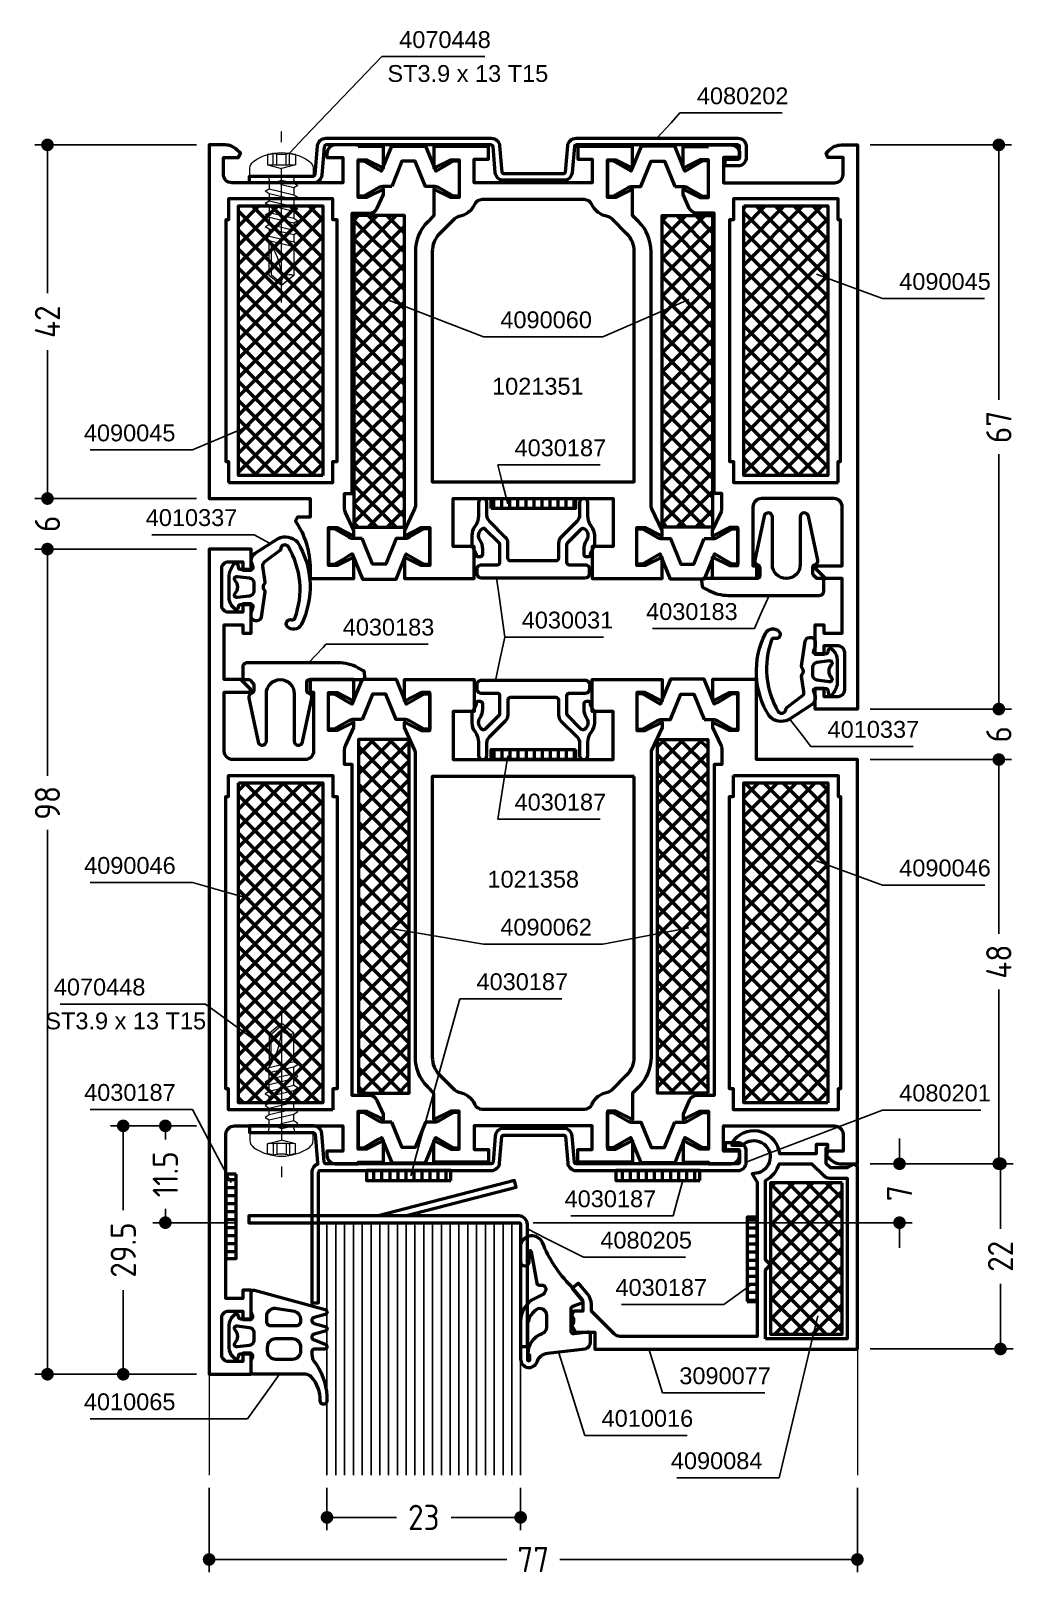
# Model space of a CAD drawing. Header units: millimetres. Extents: x 45 to 163, y 54 to 238.
import ezdxf
from ezdxf.enums import TextEntityAlignment as Align

# ---------------------------------------------------------------- set-up
doc = ezdxf.new("R2010")
doc.units = ezdxf.units.MM
doc.linetypes.add('CENTER', pattern=[50.8, 31.75, -6.35, 6.35, -6.35])
doc.linetypes.add('HIDDEN', pattern=[9.525, 6.35, -3.175])
for name, color, linetype, lineweight in [('AM_5', 3, 'Continuous', 25), ('AM_C', 50, 'Continuous', 50), ('AM_S', 80, 'Continuous', 50), ('Cent3', 70, 'CENTER', 18), ('CHide4', 10, 'HIDDEN', 13), ('Cont2', 2, 'Continuous', 25), ('Cont3', 70, 'Continuous', 18), ('Cont4', 10, 'Continuous', 13)]:
    doc.layers.add(name, color=color, linetype=linetype, lineweight=lineweight)
doc.styles.add('HBS_DIMTEXTSTYLE', font='isocp.shx')
doc.styles.add('SWISSL', font='swissl.ttf')
doc.dimstyles.new('Konstruktionsschnitt 1-1$0', dxfattribs={"dimscale": 0, "dimtxt": 3, "dimasz": 1.5, "dimexe": 1.5, "dimexo": 1.5, "dimgap": 1.5, "dimtad": 0, "dimdsep": 46, "dimtxsty": 'HBS_DIMTEXTSTYLE', "dimblk": 'PUNKT', "dimcen": 0, "dimclrd": 3, "dimclre": 3, "dimclrt": 2, "dimadec": 1, "dimazin": 2, "dimtfac": 0.7, "dimtofl": 0, "dimtmove": 0, "dimatfit": 3, "dimfxl": 0, "dimtolj": 1, "dimtzin": 0, "dimarcsym": 0})

msp = doc.modelspace()

# ---------------------------------------------------------------- texts
at = {"layer": 'AM_5', "color": 2, "char_height": 2, "style": 'SWISSL'}
for s, insert, attachment_point in [('4090060', (101.233, 202.573), 7), ('1021351', (100.249, 194.681), 7), ('1021358', (105.14, 137.147), 5), ('4090062', (101.233, 130.438), 7)]:
    msp.add_mtext(s, dxfattribs=dict(at, insert=insert, attachment_point=attachment_point))

# ---------------------------------------------------------------- blocks, each defined once
blk = doc.blocks.new('*U21', base_point=(83.25, 183.23))
for p, q in [((84.29, 183.23), (84.29, 213.23)), ((85.34, 183.23), (85.34, 213.23)), ((86.39, 183.23), (86.39, 213.23)), ((87.43, 183.23), (87.43, 213.23)), ((88.48, 183.23), (88.48, 213.23)), ((89.52, 183.23), (89.52, 213.23)), ((90.57, 183.23), (90.57, 213.23)), ((91.61, 183.23), (91.61, 213.23)), ((92.66, 183.23), (92.66, 213.23)), ((93.7, 183.23), (93.7, 213.23)), ((94.75, 183.23), (94.75, 213.23)), ((95.79, 183.23), (95.79, 213.23)), ((96.84, 183.23), (96.84, 213.23)), ((97.89, 183.23), (97.89, 213.23)), ((98.93, 183.23), (98.93, 213.23)), ((99.98, 183.23), (99.98, 213.23)), ((101.02, 183.23), (101.02, 213.23)), ((102.07, 183.23), (102.07, 213.23)), ((103.11, 183.23), (103.11, 213.23)), ((104.16, 183.23), (104.16, 213.23)), ((105.2, 183.23), (105.2, 213.23))]:
    blk.add_line(p, q)
blk.add_lwpolyline([(83.25, 213.23), (83.25, 183.23), (106.25, 183.23), (106.25, 213.23)])
blk = doc.blocks.new('ws4070448')
at = {"layer": 'Cent3', "ltscale": 0.5}
blk.add_lwpolyline([(0, -15.02), (0, 5.29)], dxfattribs=at)
at = {"layer": 'CHide4', "ltscale": 0.3}
for p, q in [((-0.97, 1.33), (-0.97, 2.72)), ((-0.56, 1.33), (-0.56, 2.61)), ((0.56, 1.33), (0.56, 2.61)), ((0.97, 1.33), (0.97, 2.72))]:
    blk.add_line(p, q, dxfattribs=at)
for points in [[(-1.65, 2.56), (-1.65, 1.33)], [(1.65, 2.56), (1.65, 1.33)], [(-1.65, 1.33), (0, 0.89)], [(1.65, 1.33), (0, 0.89)]]:
    blk.add_lwpolyline(points, dxfattribs=at)
for centre, radius, start, end in [((-1.59, 3.84), 1.28, 267.2848, 298.8872), ((0, 5.49), 2.94, 250.6988, 289.3012), ((1.59, 3.84), 1.28, 241.1128, 272.7152), ((-1.31, 2.49), 1.21, 253.6643, 286.3357), ((0, 11.41), 10.13, 264.4948, 275.5052), ((1.31, 2.49), 1.21, 253.6643, 286.3357)]:
    blk.add_arc(centre, radius, start, end, dxfattribs=at)
at = {"layer": 'Cont4'}
blk.add_lwpolyline([(3.32, 1.75, 0.314856), (-3.32, 1.75, 0.244912), (-3.75, 0.93), (-3.75, 0), (3.75, 0), (3.75, 0.93, 0.244912), (3.32, 1.75, 0.138291)], format="xyb", dxfattribs=at)
for points in [[(-1.95, -1.1), (-1.45, -1.39), (0, -1.04), (0.5, -0.67), (0, -0.47), (-1.45, -0.81)], [(-1.95, -2.5), (-1.45, -2.79), (1.45, -2.1), (1.95, -1.81), (1.45, -1.52), (-1.45, -2.21)], [(-1.95, -3.9), (-1.45, -4.19), (1.45, -3.5), (1.95, -3.21), (1.45, -2.92), (-1.45, -3.61)], [(-1.95, -5.3), (-1.45, -5.59), (1.45, -4.9), (1.95, -4.61), (1.45, -4.32), (-1.45, -5.01)], [(-1.95, -6.7), (-1.45, -6.99), (1.45, -6.3), (1.95, -6.01), (1.45, -5.72), (-1.45, -6.41)], [(-1.45, -8.39), (1.45, -7.7), (1.95, -7.41), (1.45, -7.12), (-1.45, -7.81), (-1.95, -8.1)]]:
    blk.add_lwpolyline(points, close=True, dxfattribs=at)
for points in [[(-1.45, -0.5), (-1.45, -0.81)], [(-1.45, -1.39), (-1.45, -2.21)], [(-1.45, -1.39), (-1.45, -2.21)], [(1.45, -0.5), (1.45, -1.52)], [(-1.45, -2.79), (-1.45, -3.61)], [(1.45, -2.1), (1.45, -2.92)], [(1.45, -3.5), (1.45, -4.32)], [(-1.45, -4.19), (-1.45, -5.01)], [(1.45, -4.9), (1.45, -5.72)], [(-1.45, -5.59), (-1.45, -6.41)], [(-1.45, -6.99), (-1.45, -7.81)], [(1.45, -6.3), (1.45, -7.12)], [(-1.45, -8.38), (-1.45, -11.81), (0, -13), (1.45, -11.79), (1.45, -7.7)], [(1.24, -8.17), (1.24, -11.7), (0.03, -12.71)]]:
    blk.add_lwpolyline(points, dxfattribs=at)
for centre, radius, start, end in [((-1.95, -0.5), 0.5, 0, 90), ((1.95, -0.5), 0.5, 90, 180), ((8.74, -12.6), 8.74, 146.5114, 182.6031), ((-0.95, -12.64), 0.965, 350.682, 121.1143)]:
    blk.add_arc(centre, radius, start, end, dxfattribs=at)
blk = doc.blocks.new('PUNKT')
at = {"color": 0, "linetype": 'Continuous'}
blk.add_line((-0.5, 0), (-1, 0), dxfattribs=at)
at = {"color": 0, "linetype": 'Continuous', "const_width": 0.5}
blk.add_lwpolyline([(-0.25, 0, 1), (0.25, 0, 1)], format="xyb", close=True, dxfattribs=at)
blk = doc.blocks.new('*D26')
at = {"layer": 'AM_5', "color": 3, "lineweight": -2, "transparency": 16777216}
for p, q in [((65.14, 176.37), (45.94, 176.37)), ((47.44, 174.87), (47.44, 149.44)), ((47.44, 79.87), (47.44, 143.02)), ((65.14, 78.37), (45.94, 78.37))]:
    blk.add_line(p, q, dxfattribs=at)
at = {"layer": 'AM_5', "color": 3, "lineweight": -2, "transparency": 16777216, "xscale": 1.5, "yscale": 1.5, "zscale": 1.5}
for p, rotation in [((47.44, 176.37), 90), ((47.44, 78.37), 270)]:
    blk.add_blockref('PUNKT', p, dxfattribs=dict(at, rotation=rotation))
at = {"layer": 'AM_5', "color": 2, "transparency": 16777216, "insert": (47.44, 146.23), "char_height": 3, "attachment_point": 5, "rotation": 90, "style": 'HBS_DIMTEXTSTYLE'}
blk.add_mtext('\\A1;98', dxfattribs=at)
blk = doc.blocks.new('*D27')
at = {"layer": 'AM_5', "color": 3, "lineweight": -2, "transparency": 16777216}
for p, q in [((145.14, 151.37), (161.94, 151.37)), ((160.44, 149.87), (160.44, 130.67)), ((160.44, 104.87), (160.44, 124.07)), ((145.14, 103.37), (161.94, 103.37))]:
    blk.add_line(p, q, dxfattribs=at)
at = {"layer": 'AM_5', "color": 3, "lineweight": -2, "transparency": 16777216, "xscale": 1.5, "yscale": 1.5, "zscale": 1.5}
for p, rotation in [((160.44, 151.37), 90), ((160.44, 103.37), 270)]:
    blk.add_blockref('PUNKT', p, dxfattribs=dict(at, rotation=rotation))
at = {"layer": 'AM_5', "color": 2, "transparency": 16777216, "insert": (160.44, 127.37), "char_height": 3, "attachment_point": 5, "rotation": 90, "style": 'HBS_DIMTEXTSTYLE'}
blk.add_mtext('\\A1;48', dxfattribs=at)
blk = doc.blocks.new('*D28')
at = {"layer": 'AM_5', "color": 3, "lineweight": -2, "transparency": 16777216}
for p, q in [((148.64, 104.87), (148.64, 106.37)), ((145.14, 103.37), (150.14, 103.37)), ((105.14, 96.37), (150.14, 96.37)), ((148.64, 94.87), (148.64, 93.37))]:
    blk.add_line(p, q, dxfattribs=at)
at = {"layer": 'AM_5', "color": 3, "lineweight": -2, "transparency": 16777216, "xscale": 1.5, "yscale": 1.5, "zscale": 1.5}
for p, rotation in [((148.64, 103.37), 270), ((148.64, 96.37), 90)]:
    blk.add_blockref('PUNKT', p, dxfattribs=dict(at, rotation=rotation))
at = {"layer": 'AM_5', "color": 2, "transparency": 16777216, "insert": (148.64, 99.87), "char_height": 3, "attachment_point": 5, "rotation": 90, "style": 'HBS_DIMTEXTSTYLE'}
blk.add_mtext('\\A1;7', dxfattribs=at)
blk = doc.blocks.new('*D29')
at = {"layer": 'AM_5', "color": 3, "lineweight": -2, "transparency": 16777216}
for p, q in [((145.14, 103.37), (162.14, 103.37)), ((160.64, 101.87), (160.64, 95.64)), ((160.64, 82.87), (160.64, 89.09)), ((145.14, 81.37), (162.14, 81.37))]:
    blk.add_line(p, q, dxfattribs=at)
at = {"layer": 'AM_5', "color": 3, "lineweight": -2, "transparency": 16777216, "xscale": 1.5, "yscale": 1.5, "zscale": 1.5}
for p, rotation in [((160.64, 103.37), 90), ((160.64, 81.37), 270)]:
    blk.add_blockref('PUNKT', p, dxfattribs=dict(at, rotation=rotation))
at = {"layer": 'AM_5', "color": 2, "transparency": 16777216, "insert": (160.64, 92.37), "char_height": 3, "attachment_point": 5, "rotation": 90, "style": 'HBS_DIMTEXTSTYLE'}
blk.add_mtext('\\A1;22', dxfattribs=at)
blk = doc.blocks.new('*D30')
at = {"layer": 'AM_5', "color": 3, "lineweight": -2, "transparency": 16777216}
for p, q in [((65.14, 107.87), (59.94, 107.87)), ((61.44, 106.37), (61.44, 106.23)), ((61.44, 97.87), (61.44, 98)), ((69.84, 96.37), (59.94, 96.37))]:
    blk.add_line(p, q, dxfattribs=at)
at = {"layer": 'AM_5', "color": 3, "lineweight": -2, "transparency": 16777216, "xscale": 1.5, "yscale": 1.5, "zscale": 1.5}
for p, rotation in [((61.44, 107.87), 90), ((61.44, 96.37), 270)]:
    blk.add_blockref('PUNKT', p, dxfattribs=dict(at, rotation=rotation))
at = {"layer": 'AM_5', "color": 2, "transparency": 16777216, "insert": (61.44, 102.12), "char_height": 3, "attachment_point": 5, "rotation": 90, "style": 'HBS_DIMTEXTSTYLE'}
blk.add_mtext('\\A1;11.5', dxfattribs=at)
blk = doc.blocks.new('*D31')
at = {"layer": 'AM_5', "color": 3, "lineweight": -2, "transparency": 16777216}
for p, q in [((65.14, 107.87), (54.94, 107.87)), ((56.44, 106.37), (56.44, 97.87)), ((56.44, 79.87), (56.44, 88.36)), ((65.14, 78.37), (54.94, 78.37))]:
    blk.add_line(p, q, dxfattribs=at)
at = {"layer": 'AM_5', "color": 3, "lineweight": -2, "transparency": 16777216, "xscale": 1.5, "yscale": 1.5, "zscale": 1.5}
for p, rotation in [((56.44, 107.87), 90), ((56.44, 78.37), 270)]:
    blk.add_blockref('PUNKT', p, dxfattribs=dict(at, rotation=rotation))
at = {"layer": 'AM_5', "color": 2, "transparency": 16777216, "insert": (56.44, 93.12), "char_height": 3, "attachment_point": 5, "rotation": 90, "style": 'HBS_DIMTEXTSTYLE'}
blk.add_mtext('\\A1;29.5', dxfattribs=at)
blk = doc.blocks.new('*D32')
at = {"layer": 'AM_5', "color": 3, "lineweight": -2, "transparency": 16777216}
for p, q in [((80.64, 64.87), (80.64, 59.87)), ((103.64, 64.87), (103.64, 59.87)), ((82.14, 61.37), (88.89, 61.37)), ((102.14, 61.37), (95.39, 61.37))]:
    blk.add_line(p, q, dxfattribs=at)
at = {"layer": 'AM_5', "color": 3, "lineweight": -2, "transparency": 16777216, "xscale": 1.5, "yscale": 1.5, "zscale": 1.5, "rotation": 180}
blk.add_blockref('PUNKT', (80.64, 61.37), dxfattribs=at)
at = {"layer": 'AM_5', "color": 3, "lineweight": -2, "transparency": 16777216, "xscale": 1.5, "yscale": 1.5, "zscale": 1.5}
blk.add_blockref('PUNKT', (103.64, 61.37), dxfattribs=at)
at = {"layer": 'AM_5', "color": 2, "transparency": 16777216, "insert": (92.14, 61.37), "char_height": 3, "attachment_point": 5, "style": 'HBS_DIMTEXTSTYLE'}
blk.add_mtext('\\A1;23', dxfattribs=at)
blk = doc.blocks.new('*D33')
at = {"layer": 'AM_5', "color": 3, "lineweight": -2, "transparency": 16777216}
for p, q in [((66.64, 64.87), (66.64, 54.87)), ((143.64, 64.87), (143.64, 54.87)), ((68.14, 56.37), (101.99, 56.37)), ((142.14, 56.37), (108.29, 56.37))]:
    blk.add_line(p, q, dxfattribs=at)
at = {"layer": 'AM_5', "color": 3, "lineweight": -2, "transparency": 16777216, "xscale": 1.5, "yscale": 1.5, "zscale": 1.5, "rotation": 180}
blk.add_blockref('PUNKT', (66.64, 56.37), dxfattribs=at)
at = {"layer": 'AM_5', "color": 3, "lineweight": -2, "transparency": 16777216, "xscale": 1.5, "yscale": 1.5, "zscale": 1.5}
blk.add_blockref('PUNKT', (143.64, 56.37), dxfattribs=at)
at = {"layer": 'AM_5', "color": 2, "transparency": 16777216, "insert": (105.14, 56.37), "char_height": 3, "attachment_point": 5, "style": 'HBS_DIMTEXTSTYLE'}
blk.add_mtext('\\A1;77', dxfattribs=at)
blk = doc.blocks.new('*S402')
at = {"layer": 'AM_5', "color": 3, "linetype": 'Continuous'}
blk.add_line((119.61, 78.98), (118.86, 81.37), dxfattribs=at)
at = {"layer": 'AM_5', "color": 3}
for p, q in [((120.49, 76.16), (119.61, 78.98)), ((132.64, 76.16), (120.49, 76.16))]:
    blk.add_line(p, q, dxfattribs=at)
at = {"layer": 'AM_5', "color": 2, "insert": (122.49, 77.16), "char_height": 2, "attachment_point": 7, "style": 'SWISSL'}
blk.add_mtext('3090077', dxfattribs=at)
blk = doc.blocks.new('*S403')
at = {"layer": 'AM_5', "color": 3, "linetype": 'Continuous'}
blk.add_line((108.89, 78.64), (108.14, 81.03), dxfattribs=at)
at = {"layer": 'AM_5', "color": 3}
for p, q in [((111.26, 71.11), (108.89, 78.64)), ((123.41, 71.11), (111.26, 71.11))]:
    blk.add_line(p, q, dxfattribs=at)
at = {"layer": 'AM_5', "color": 2, "insert": (113.26, 72.11), "char_height": 2, "attachment_point": 7, "style": 'SWISSL'}
blk.add_mtext('4010016', dxfattribs=at)
blk = doc.blocks.new('*S404')
at = {"layer": 'AM_5', "color": 3, "linetype": 'Continuous'}
blk.add_line((138.36, 82.87), (138.94, 85.3), dxfattribs=at)
at = {"layer": 'AM_5', "color": 3}
for p, q in [((134.36, 66.07), (138.36, 82.87)), ((122.2, 66.07), (134.36, 66.07))]:
    blk.add_line(p, q, dxfattribs=at)
at = {"layer": 'AM_5', "color": 2, "insert": (132.36, 67.07), "char_height": 2, "attachment_point": 9, "style": 'SWISSL'}
blk.add_mtext('4090084', dxfattribs=at)
blk = doc.blocks.new('*S405')
at = {"layer": 'AM_5', "color": 3, "linetype": 'Continuous'}
blk.add_line((73.54, 76.34), (75, 78.37), dxfattribs=at)
at = {"layer": 'AM_5', "color": 3}
for p, q in [((71.19, 73.07), (73.54, 76.34)), ((52.51, 73.07), (66.64, 73.07)), ((66.64, 73.07), (71.19, 73.07))]:
    blk.add_line(p, q, dxfattribs=at)
at = {"layer": 'AM_5', "color": 2, "insert": (62.64, 74.07), "char_height": 2, "attachment_point": 9, "style": 'SWISSL'}
blk.add_mtext('4010065', dxfattribs=at)
blk = doc.blocks.new('*S406')
at = {"layer": 'AM_5', "color": 3}
for p, q in [((122.57, 228.17), (121.52, 227.01)), ((134.7, 228.17), (122.57, 228.17))]:
    blk.add_line(p, q, dxfattribs=at)
at = {"layer": 'AM_5', "color": 3, "linetype": 'Continuous'}
blk.add_line((121.52, 227.01), (119.83, 225.17), dxfattribs=at)
at = {"layer": 'AM_5', "color": 2, "insert": (124.57, 229.17), "char_height": 2, "attachment_point": 7, "style": 'SWISSL'}
blk.add_mtext('4080202', dxfattribs=at)
blk = doc.blocks.new('*S407')
at = {"layer": 'AM_5', "color": 3}
for p, q in [((87.17, 234.85), (77.94, 225.24)), ((99.37, 234.85), (87.17, 234.85))]:
    blk.add_line(p, q, dxfattribs=at)
at = {"layer": 'AM_5', "color": 3, "linetype": 'Continuous'}
blk.add_line((77.94, 225.24), (76.21, 223.43), dxfattribs=at)
at = {"layer": 'AM_5', "color": 2, "insert": (89.22, 235.85), "char_height": 2, "attachment_point": 7, "style": 'SWISSL'}
blk.add_mtext('4070448', dxfattribs=at)
blk = doc.blocks.new('ZAHL rechts')
at = {"layer": 'AM_5', "color": 2, "style": 'SWISSL'}
blk.add_attdef('XXX', text='', height=1.5, dxfattribs=at).set_placement((-1.95, -2.5), align=Align.RIGHT)
blk = doc.blocks.new('*S408')
at = {"layer": 'AM_5', "color": 3}
for p, q in [((113.07, 186.37), (100.92, 186.37)), ((100.92, 186.37), (101.5, 184.15))]:
    blk.add_line(p, q, dxfattribs=at)
at = {"layer": 'AM_5', "color": 3, "linetype": 'Continuous'}
blk.add_line((101.5, 184.15), (102.14, 181.73), dxfattribs=at)
at = {"layer": 'AM_5', "color": 2, "insert": (102.92, 187.37), "char_height": 2, "attachment_point": 7, "style": 'SWISSL'}
blk.add_mtext('4030187', dxfattribs=at)
blk = doc.blocks.new('*S409')
at = {"layer": 'AM_5', "color": 3, "linetype": 'Continuous'}
blk.add_line((141.13, 208.14), (138.78, 209.01), dxfattribs=at)
at = {"layer": 'AM_5', "color": 3}
for p, q in [((146.61, 206.12), (141.13, 208.14)), ((158.74, 206.12), (146.61, 206.12))]:
    blk.add_line(p, q, dxfattribs=at)
at = {"layer": 'AM_5', "color": 2, "insert": (148.61, 207.12), "char_height": 2, "attachment_point": 7, "style": 'SWISSL'}
blk.add_mtext('4090045', dxfattribs=at)
blk = doc.blocks.new('*S410')
at = {"layer": 'AM_5', "color": 3, "linetype": 'Continuous'}
blk.add_line((69.19, 190.05), (71.5, 191.03), dxfattribs=at)
at = {"layer": 'AM_5', "color": 3}
for p, q in [((64.67, 188.14), (69.19, 190.05)), ((52.51, 188.14), (64.67, 188.14))]:
    blk.add_line(p, q, dxfattribs=at)
at = {"layer": 'AM_5', "color": 2, "insert": (62.64, 189.14), "char_height": 2, "attachment_point": 9, "style": 'SWISSL'}
blk.add_mtext('4090045', dxfattribs=at)
blk = doc.blocks.new('*S411')
at = {"layer": 'AM_5', "color": 3, "linetype": 'Continuous'}
blk.add_line((101.74, 149.36), (102.14, 151.83), dxfattribs=at)
at = {"layer": 'AM_5', "color": 3}
for p, q in [((100.92, 144.29), (101.74, 149.36)), ((113.07, 144.29), (100.92, 144.29))]:
    blk.add_line(p, q, dxfattribs=at)
at = {"layer": 'AM_5', "color": 2, "insert": (102.92, 145.29), "char_height": 2, "attachment_point": 7, "style": 'SWISSL'}
blk.add_mtext('4030187', dxfattribs=at)
blk = doc.blocks.new('*S412')
at = {"layer": 'AM_5', "color": 3, "linetype": 'Continuous'}
for p, q in [((101.13, 170.49), (100.78, 172.97)), ((101.18, 163.21), (100.64, 160.77))]:
    blk.add_line(p, q, dxfattribs=at)
at = {"layer": 'AM_5', "color": 3}
for p, q in [((101.77, 165.91), (101.13, 170.49)), ((101.77, 165.91), (101.18, 163.21)), ((113.47, 165.91), (101.77, 165.91))]:
    blk.add_line(p, q, dxfattribs=at)
at = {"layer": 'AM_5', "color": 2, "insert": (103.77, 166.91), "char_height": 2, "attachment_point": 7, "style": 'SWISSL'}
blk.add_mtext('4030031', dxfattribs=at)
blk = doc.blocks.new('*S413')
at = {"layer": 'AM_5', "color": 3}
for p, q in [((59.84, 178.08), (71.99, 178.08)), ((71.99, 178.08), (73.9, 177.02))]:
    blk.add_line(p, q, dxfattribs=at)
at = {"layer": 'AM_5', "color": 2, "insert": (69.99, 179.08), "char_height": 2, "attachment_point": 9, "style": 'SWISSL'}
blk.add_mtext('4010337', dxfattribs=at)
blk = doc.blocks.new('*S414')
at = {"layer": 'AM_5', "color": 3, "linetype": 'Continuous'}
blk.add_line((137.12, 154.21), (135.59, 156.2), dxfattribs=at)
at = {"layer": 'AM_5', "color": 3}
for p, q in [((138.1, 152.93), (137.12, 154.21)), ((150.25, 152.93), (138.1, 152.93))]:
    blk.add_line(p, q, dxfattribs=at)
at = {"layer": 'AM_5', "color": 2, "insert": (140.1, 153.93), "char_height": 2, "attachment_point": 7, "style": 'SWISSL'}
blk.add_mtext('4010337', dxfattribs=at)
blk = doc.blocks.new('*S415')
at = {"layer": 'AM_5', "color": 3, "linetype": 'Continuous'}
blk.add_line((80.17, 164.7), (78.46, 162.87), dxfattribs=at)
at = {"layer": 'AM_5', "color": 3}
for p, q in [((80.51, 165.07), (80.17, 164.7)), ((92.65, 165.07), (80.51, 165.07))]:
    blk.add_line(p, q, dxfattribs=at)
at = {"layer": 'AM_5', "color": 2, "insert": (82.51, 166.07), "char_height": 2, "attachment_point": 7, "style": 'SWISSL'}
blk.add_mtext('4030183', dxfattribs=at)
blk = doc.blocks.new('*S416')
at = {"layer": 'AM_5', "color": 3, "linetype": 'Continuous'}
blk.add_line((132.15, 168.58), (133.15, 170.87), dxfattribs=at)
at = {"layer": 'AM_5', "color": 3}
for p, q in [((131.42, 166.92), (132.15, 168.58)), ((119.29, 166.92), (131.42, 166.92))]:
    blk.add_line(p, q, dxfattribs=at)
at = {"layer": 'AM_5', "color": 2, "insert": (129.42, 167.92), "char_height": 2, "attachment_point": 9, "style": 'SWISSL'}
blk.add_mtext('4030183', dxfattribs=at)
blk = doc.blocks.new('*S417')
at = {"layer": 'AM_5', "color": 3, "linetype": 'Continuous'}
blk.add_line((141.13, 138.49), (138.78, 139.36), dxfattribs=at)
at = {"layer": 'AM_5', "color": 3}
for p, q in [((146.61, 136.47), (141.13, 138.49)), ((158.77, 136.47), (146.61, 136.47))]:
    blk.add_line(p, q, dxfattribs=at)
at = {"layer": 'AM_5', "color": 2, "insert": (148.61, 137.47), "char_height": 2, "attachment_point": 7, "style": 'SWISSL'}
blk.add_mtext('4090046', dxfattribs=at)
blk = doc.blocks.new('*S418')
at = {"layer": 'AM_5', "color": 3}
for p, q in [((52.51, 136.77), (64.67, 136.77)), ((64.67, 136.77), (69.09, 135.52))]:
    blk.add_line(p, q, dxfattribs=at)
at = {"layer": 'AM_5', "color": 3, "linetype": 'Continuous'}
blk.add_line((69.09, 135.52), (71.5, 134.85), dxfattribs=at)
at = {"layer": 'AM_5', "color": 2, "insert": (62.67, 137.77), "char_height": 2, "attachment_point": 9, "style": 'SWISSL'}
blk.add_mtext('4090046', dxfattribs=at)
blk = doc.blocks.new('*D54')
at = {"layer": 'AM_5', "color": 3, "lineweight": -2, "transparency": 16777216}
for p, q in [((160.44, 158.87), (160.44, 160.37)), ((145.14, 157.37), (161.94, 157.37)), ((145.14, 151.37), (161.94, 151.37)), ((160.44, 149.87), (160.44, 148.37))]:
    blk.add_line(p, q, dxfattribs=at)
at = {"layer": 'AM_5', "color": 3, "lineweight": -2, "transparency": 16777216, "xscale": 1.5, "yscale": 1.5, "zscale": 1.5}
for p, rotation in [((160.44, 157.37), 270), ((160.44, 151.37), 90)]:
    blk.add_blockref('PUNKT', p, dxfattribs=dict(at, rotation=rotation))
at = {"layer": 'AM_5', "color": 2, "transparency": 16777216, "insert": (160.44, 154.37), "char_height": 3, "attachment_point": 5, "rotation": 90, "style": 'HBS_DIMTEXTSTYLE'}
blk.add_mtext('\\A1;6', dxfattribs=at)
blk = doc.blocks.new('*D55')
at = {"layer": 'AM_5', "color": 3, "lineweight": -2, "transparency": 16777216}
for p, q in [((145.14, 224.37), (161.94, 224.37)), ((160.44, 222.87), (160.44, 194.11)), ((160.44, 158.87), (160.44, 187.63)), ((145.14, 157.37), (161.94, 157.37))]:
    blk.add_line(p, q, dxfattribs=at)
at = {"layer": 'AM_5', "color": 3, "lineweight": -2, "transparency": 16777216, "xscale": 1.5, "yscale": 1.5, "zscale": 1.5}
for p, rotation in [((160.44, 224.37), 90), ((160.44, 157.37), 270)]:
    blk.add_blockref('PUNKT', p, dxfattribs=dict(at, rotation=rotation))
at = {"layer": 'AM_5', "color": 2, "transparency": 16777216, "insert": (160.44, 190.87), "char_height": 3, "attachment_point": 5, "rotation": 90, "style": 'HBS_DIMTEXTSTYLE'}
blk.add_mtext('\\A1;67', dxfattribs=at)
blk = doc.blocks.new('*D56')
at = {"layer": 'AM_5', "color": 3, "lineweight": -2, "transparency": 16777216}
for p, q in [((47.44, 183.87), (47.44, 185.37)), ((65.14, 182.37), (45.94, 182.37)), ((65.14, 176.37), (45.94, 176.37)), ((47.44, 174.87), (47.44, 173.37))]:
    blk.add_line(p, q, dxfattribs=at)
at = {"layer": 'AM_5', "color": 3, "lineweight": -2, "transparency": 16777216, "xscale": 1.5, "yscale": 1.5, "zscale": 1.5}
for p, rotation in [((47.44, 182.37), 270), ((47.44, 176.37), 90)]:
    blk.add_blockref('PUNKT', p, dxfattribs=dict(at, rotation=rotation))
at = {"layer": 'AM_5', "color": 2, "transparency": 16777216, "insert": (47.44, 179.37), "char_height": 3, "attachment_point": 5, "rotation": 90, "style": 'HBS_DIMTEXTSTYLE'}
blk.add_mtext('\\A1;6', dxfattribs=at)
blk = doc.blocks.new('*D57')
at = {"layer": 'AM_5', "color": 3, "lineweight": -2, "transparency": 16777216}
for p, q in [((65.14, 224.37), (45.94, 224.37)), ((47.44, 222.87), (47.44, 206.76)), ((47.44, 183.87), (47.44, 199.98)), ((65.14, 182.37), (45.94, 182.37))]:
    blk.add_line(p, q, dxfattribs=at)
at = {"layer": 'AM_5', "color": 3, "lineweight": -2, "transparency": 16777216, "xscale": 1.5, "yscale": 1.5, "zscale": 1.5}
for p, rotation in [((47.44, 224.37), 90), ((47.44, 182.37), 270)]:
    blk.add_blockref('PUNKT', p, dxfattribs=dict(at, rotation=rotation))
at = {"layer": 'AM_5', "color": 2, "transparency": 16777216, "insert": (47.44, 203.37), "char_height": 3, "attachment_point": 5, "rotation": 90, "style": 'HBS_DIMTEXTSTYLE'}
blk.add_mtext('\\A1;42', dxfattribs=at)
blk = doc.blocks.new('*S419')
at = {"layer": 'AM_5', "color": 3, "linetype": 'Continuous'}
blk.add_line((122.23, 98.96), (122.9, 101.37), dxfattribs=at)
at = {"layer": 'AM_5', "color": 3}
for p, q in [((121.74, 97.18), (122.23, 98.96)), ((109.59, 97.18), (121.74, 97.18))]:
    blk.add_line(p, q, dxfattribs=at)
at = {"layer": 'AM_5', "color": 2, "insert": (119.74, 98.18), "char_height": 2, "attachment_point": 9, "style": 'SWISSL'}
blk.add_mtext('4030187', dxfattribs=at)
blk = doc.blocks.new('*S420')
at = {"layer": 'AM_5', "color": 3}
for p, q in [((96.4, 122.96), (91.24, 104.35)), ((108.55, 122.96), (96.4, 122.96))]:
    blk.add_line(p, q, dxfattribs=at)
at = {"layer": 'AM_5', "color": 3, "linetype": 'Continuous'}
blk.add_line((91.24, 104.35), (90.58, 101.94), dxfattribs=at)
at = {"layer": 'AM_5', "color": 2, "insert": (98.4, 123.96), "char_height": 2, "attachment_point": 7, "style": 'SWISSL'}
blk.add_mtext('4030187', dxfattribs=at)
blk = doc.blocks.new('*S421')
at = {"layer": 'AM_5', "color": 3}
for p, q in [((48.93, 122.33), (66.22, 122.33)), ((66.22, 122.33), (71.77, 118.29))]:
    blk.add_line(p, q, dxfattribs=at)
at = {"layer": 'AM_5', "color": 3, "linetype": 'Continuous'}
blk.add_line((71.77, 118.29), (73.78, 116.81), dxfattribs=at)
at = {"layer": 'AM_5', "color": 2, "insert": (59.07, 123.33), "char_height": 2, "attachment_point": 9, "style": 'SWISSL'}
blk.add_mtext('4070448', dxfattribs=at)
blk = doc.blocks.new('*S422')
at = {"layer": 'AM_5', "color": 3}
for p, q in [((52.52, 109.81), (64.67, 109.81)), ((64.67, 109.81), (68.07, 103.37))]:
    blk.add_line(p, q, dxfattribs=at)
at = {"layer": 'AM_5', "color": 3, "linetype": 'Continuous'}
blk.add_line((68.07, 103.37), (69.24, 101.16), dxfattribs=at)
at = {"layer": 'AM_5', "color": 2, "insert": (62.67, 110.81), "char_height": 2, "attachment_point": 9, "style": 'SWISSL'}
blk.add_mtext('4030187', dxfattribs=at)
blk = doc.blocks.new('*S423')
at = {"layer": 'AM_5', "color": 3, "linetype": 'Continuous'}
blk.add_line((129.19, 87.68), (131.21, 89.15), dxfattribs=at)
at = {"layer": 'AM_5', "color": 3}
for p, q in [((115.63, 86.65), (127.78, 86.65)), ((127.78, 86.65), (129.19, 87.68))]:
    blk.add_line(p, q, dxfattribs=at)
at = {"layer": 'AM_5', "color": 2, "insert": (125.78, 87.65), "char_height": 2, "attachment_point": 9, "style": 'SWISSL'}
blk.add_mtext('4030187', dxfattribs=at)
blk = doc.blocks.new('*S424')
at = {"layer": 'AM_5', "color": 3, "linetype": 'Continuous'}
blk.add_line((106.67, 94.51), (104.44, 95.64), dxfattribs=at)
at = {"layer": 'AM_5', "color": 3}
for p, q in [((111.11, 92.27), (106.67, 94.51)), ((123.24, 92.27), (111.11, 92.27))]:
    blk.add_line(p, q, dxfattribs=at)
at = {"layer": 'AM_5', "color": 2, "insert": (113.11, 93.27), "char_height": 2, "attachment_point": 7, "style": 'SWISSL'}
blk.add_mtext('4080205', dxfattribs=at)
blk = doc.blocks.new('*S425')
at = {"layer": 'AM_5', "color": 3}
for p, q in [((146.61, 109.75), (132.77, 104.46)), ((158.31, 109.75), (146.61, 109.75))]:
    blk.add_line(p, q, dxfattribs=at)
at = {"layer": 'AM_5', "color": 3, "linetype": 'Continuous'}
blk.add_line((132.77, 104.46), (130.44, 103.57), dxfattribs=at)
at = {"layer": 'AM_5', "color": 2, "insert": (148.61, 110.75), "char_height": 2, "attachment_point": 7, "style": 'SWISSL'}
blk.add_mtext('4080201', dxfattribs=at)
blk = doc.blocks.new('WI4080201')
blk.add_lwpolyline([(-49, 1, 0.414214), (-48.8, 0.8), (-28.48, 0.8, -0.388879), (-27.49, -0.11), (-27.22, -3.22, 0.388879), (-27.02, -3.4), (-19.88, -3.4, 0.388879), (-19.68, -3.22), (-19.41, -0.11, -0.388879), (-18.42, 0.8), (0.8, 0.8, -0.414214), (1.8, -0.2), (1.8, -1.5, -0.414214), (0.8, -2.5), (-0.7, -2.5), (-0.7, -1.7), (0.8, -1.7, 0.414214), (1, -1.5), (1, -0.2, 0.414214), (0.8, 0), (-18.42, 0, 0.388879), (-18.62, -0.18), (-18.89, -3.29, -0.388879), (-19.88, -4.2), (-27.02, -4.2, -0.388879), (-28.01, -3.29), (-28.28, -0.18, 0.388879), (-28.48, 0), (-48.12, 0, 0.388879), (-48.32, -0.18), (-48.61, -3.59, -0.388879), (-49.61, -4.5), (-57.2, -4.5), (-57.2, -3.7), (-49.61, -3.7, 0.388879), (-49.41, -3.52), (-49.11, -0.11, -0.039327), (-49.09, 0.04, -0.331311), (-49.8, 1), (-49.8, 16.5), (-49, 16.5), (-49, 1)], format="xyb", close=True)
blk = doc.blocks.new('WI4080205')
blk.add_lwpolyline([(0.8, 0.2, -0.414214), (-0.2, -0.8), (-32.3, -0.8), (-32.3, 0), (-0.2, 0, 0.414214), (0, 0.2), (0, 14.7), (0.8, 14.7), (0.8, 0.2)], format="xyb", close=True)
blk.add_lwpolyline([(-13.72, -0.8), (-0.53, -4.23), (-0.74, -5), (-16.9, -0.8)])
blk = doc.blocks.new('WI3090077')
for points in [[(0, 22), (0, 0.3), (-0.45, 0.04), (-1.25, 0.5), (-3.2, 0.5), (-3.7, 0), (-3.7, -1.9), (-3.5, -1.9), (-3.5, -2.3), (-4.9, -2.3), (-4.9, -1.2), (-9.2, -1.2), (-9.3, -1.57, -0.652679), (-14.9, -2.49), (-14.9, -2.2), (-13.66, -2.2, 1.382111), (-12.04, 1.13), (-12.48, 1.19), (-11.9, 2.2), (-11.9, 20.5), (-28.19, 20.5, 0.198912), (-28.89, 20.21), (-31.6, 17.5), (-31.6, 16.71, -0.176327), (-32.07, 15.43), (-33.12, 14.18), (-33.88, 14.82), (-32.6, 16.35), (-32.6, 17.5), (-33.7, 17.5), (-33.93, 17.99, 0.339409), (-33.9, 19.21), (-33.5, 20), (-31.2, 20), (-31.2, 22), (0, 22)], [(-10.9, 20.8), (-10.9, 12.58), (-10.32, 12), (-10.9, 11.42), (-10.9, 1.97, -0.213458), (-9.31, 0), (-5.4, 0), (-3.99, 1.41, -0.198912), (-3.28, 1.7), (-1.2, 1.7), (-1.2, 20.8), (-10.9, 20.8)]]:
    blk.add_lwpolyline(points, format="xyb", close=True)
blk = doc.blocks.new('WI1021351')
for points in [[(17.7, 0.2), (17.7, 0), (15, 0, -0.414214), (14, 1), (14, 1.5), (15.9, 1.5), (15.9, 4.5), (2.7, 4.5, 0.414214), (1.7, 3.5), (1.7, 1.5), (3.5, 1.5), (3.71, 0.99), (3.31, 0.59, -0.198912), (1.9, 0), (0, 0), (0, 67), (5, 67), (5, 64.5), (4, 64.5), (4, 65.5), (2.3, 65.5, 0.414214), (1.5, 64.7), (1.5, 60.3, 0.414214), (2.3, 59.5), (4, 59.5), (4, 60.5), (5, 60.5), (5, 57), (4, 57), (4, 58), (1.8, 58), (1.8, 51.5), (3.78, 51.5), (4.94, 50.34), (4.8, 50), (1.8, 50), (1.8, 43, 0.414214), (2.8, 42), (11.4, 42, 0.414214), (12.4, 43), (12.4, 50), (12, 50), (12, 51.5), (17.2, 51.5), (17.2, 48.95), (15.2, 49.95), (14.2, 49.95), (14.2, 45.45), (15.2, 45.45), (17.2, 46.45), (17.2, 45.8), (16.19, 43.64, 0.109518), (16.1, 43.22), (16.1, 41.4), (17, 41.4), (17, 8.1), (19.06, 8.1, -0.294108), (19.97, 7.51), (20.7, 5.9), (20.7, 5.25), (18.7, 6.25), (17.7, 6.25), (17.7, 1.75), (18.7, 1.75), (20.7, 2.75), (20.7, 0.2), (17.7, 0.2)], [(18.19, 46.75), (17.07, 46.75, 0.131652), (16.67, 46.64), (14.86, 45.6), (14.2, 45.6), (14.2, 49.8), (14.86, 49.8), (16.2, 49.02), (16.69, 48.74), (16.99, 48.57), (18.2, 51.57), (22.2, 51.57), (23.41, 48.57), (25.54, 49.8), (26.2, 49.8), (26.2, 45.6), (25.54, 45.6), (23.73, 46.64, 0.131652), (23.33, 46.75), (22.21, 46.75), (20.99, 49.77), (19.41, 49.77)], [(24.5, 12.67, 0.198912), (25.96, 9.13), (26.7, 8.4), (26.7, 5.25), (28.7, 6.25), (29.7, 6.25), (29.7, 1.75), (28.7, 1.75), (26.7, 2.75), (26.7, 0.2), (33.2, 0.2), (33.2, 1.7), (31.5, 1.7), (31.5, 4.5), (45.5, 4.5), (45.5, 1.7), (43.8, 1.7), (43.8, 0.2), (50.3, 0.2), (50.3, 2.75), (48.3, 1.75), (47.3, 1.75), (47.3, 6.25), (48.3, 6.25), (50.3, 5.25), (50.3, 8.4), (51.04, 9.13, 0.198912), (52.5, 12.67), (52.5, 42.79, -0.109518), (52.59, 43.21), (53.8, 45.8), (53.8, 46.45), (51.8, 45.45), (50.8, 45.45), (50.8, 49.95), (51.8, 49.95), (53.8, 48.95), (53.8, 51.5), (45.5, 51.5), (45.5, 47.7), (48, 47.7), (48, 42), (29, 42), (29, 47.7), (31.5, 47.7), (31.5, 51.5), (23.2, 51.5), (23.2, 48.95), (25.2, 49.95), (26.2, 49.95), (26.2, 45.45), (25.2, 45.45), (23.2, 46.45), (23.2, 45.8), (24.41, 43.21, -0.109518), (24.5, 42.79)], [(58.81, 46.75), (59.93, 46.75, -0.131652), (60.33, 46.64), (62.14, 45.6), (62.8, 45.6), (62.8, 49.8), (62.14, 49.8), (60.8, 49.02), (60.31, 48.74), (60.01, 48.57), (58.8, 51.57), (54.8, 51.57), (53.59, 48.57), (51.46, 49.8), (50.8, 49.8), (50.8, 45.6), (51.46, 45.6), (53.27, 46.64, -0.131652), (53.67, 46.75), (54.79, 46.75), (56.02, 49.77), (57.59, 49.77)], [(59.3, 0.2), (59.3, 0), (62, 0, 0.414214), (63, 1), (63, 1.5), (61.1, 1.5), (61.1, 4.5), (74.3, 4.5, -0.414214), (75.3, 3.5), (75.3, 1.5), (73.5, 1.5), (73.29, 0.99), (73.69, 0.58, 0.198912), (75.11, 0), (77, 0), (77, 42), (65, 42), (65, 44.2), (66.5, 44.2), (66.75, 44.67, -0.151177), (65, 50.31), (65, 51.5), (59.8, 51.5), (59.8, 48.95), (61.8, 49.95), (62.8, 49.95), (62.8, 45.45), (61.8, 45.45), (59.8, 46.45), (59.8, 45.8), (60.81, 43.64, -0.109518), (60.9, 43.22), (60.9, 41.4), (60, 41.4), (60, 8.1), (57.94, 8.1, 0.294108), (57.03, 7.51), (56.3, 5.9), (56.3, 5.25), (58.3, 6.25), (59.3, 6.25), (59.3, 1.75), (58.3, 1.75), (56.3, 2.75), (56.3, 0.2), (59.3, 0.2)], [(26.5, 12.67, 0.198912), (27.38, 10.55), (29.14, 8.79, 0.154989), (29.67, 8.51, -0.248244), (31.53, 7.08, 0.293963), (32.44, 6.5), (44.57, 6.5, 0.293963), (45.48, 7.08, -0.248244), (47.33, 8.51, 0.154989), (47.86, 8.79), (49.62, 10.55, 0.198912), (50.5, 12.67), (50.5, 40), (26.5, 40)], [(21.69, 4.95), (20.57, 4.95, -0.131652), (20.17, 5.06), (18.36, 6.1), (17.7, 6.1), (17.7, 1.9), (18.36, 1.9), (19.7, 2.67), (20.19, 2.96), (20.49, 3.13), (21.7, 0.13), (25.7, 0.13), (26.91, 3.13), (29.04, 1.9), (29.7, 1.9), (29.7, 6.1), (29.04, 6.1), (27.23, 5.06, -0.131652), (26.83, 4.95), (25.71, 4.95), (24.49, 1.93), (22.91, 1.93)], [(55.31, 4.95), (56.43, 4.95, 0.131652), (56.83, 5.06), (58.64, 6.1), (59.3, 6.1), (59.3, 1.9), (58.64, 1.9), (57.3, 2.67), (56.81, 2.96), (56.51, 3.13), (55.3, 0.13), (51.3, 0.13), (50.09, 3.13), (47.96, 1.9), (47.3, 1.9), (47.3, 6.1), (47.96, 6.1), (49.77, 5.06, 0.131652), (50.17, 4.95), (51.29, 4.95), (52.52, 1.93), (54.09, 1.93)]]:
    blk.add_lwpolyline(points, format="xyb", close=True)
for points in [[(2.3, 40.1), (2.3, 37.6), (2, 37.6), (2, 8.9), (2.3, 8.9), (2.3, 6.4), (14.7, 6.4), (14.7, 8.9), (15.2, 8.9), (15.2, 37.6), (14.7, 37.6), (14.7, 40.1), (2.3, 40.1)], [(74.7, 40.1), (62.3, 40.1), (62.3, 37.6), (61.8, 37.6), (61.8, 8.9), (62.3, 8.9), (62.3, 6.4), (74.7, 6.4), (74.7, 8.9), (75, 8.9), (75, 37.6), (74.7, 37.6), (74.7, 40.1)]]:
    blk.add_lwpolyline(points, close=True)
blk = doc.blocks.new('WI1021358')
for points in [[(-59.8, 2.2), (-59.8, 1.55), (-61.8, 2.55), (-62.8, 2.55), (-62.8, -1.95), (-61.8, -1.95), (-59.8, -0.95), (-59.8, -3.5), (-65, -3.5), (-65, -2), (-64.6, -2), (-64.6, 5, 0.414214), (-65.6, 6), (-74.2, 6, 0.414214), (-75.2, 5), (-75.2, -2), (-72.2, -2), (-72.06, -2.34), (-73.22, -3.5), (-75.2, -3.5), (-75.2, -10), (-73, -10), (-73, -9), (-72, -9), (-72, -12.5), (-73, -12.5), (-73, -11.5), (-74.7, -11.5, 0.414214), (-75.5, -12.3), (-75.5, -16.7, 0.414214), (-74.7, -17.5), (-73, -17.5), (-73, -16.5), (-72, -16.5), (-72, -19), (-77, -19), (-77, 79), (-72, 79), (-72, 76.5), (-73, 76.5), (-73, 77.5), (-74.7, 77.5, 0.414214), (-75.5, 76.7), (-75.5, 72.3, 0.414214), (-74.7, 71.5), (-73, 71.5), (-73, 72.5), (-72, 72.5), (-72, 69), (-73, 69), (-73, 70), (-75, 70), (-75, 50.5, 0.414214), (-74, 49.5), (-61.1, 49.5), (-61.1, 52.5), (-63, 52.5), (-63, 53, -0.414214), (-62, 54), (-59.3, 54), (-59.3, 53.8), (-56.3, 53.8), (-56.3, 51.25), (-58.3, 52.25), (-59.3, 52.25), (-59.3, 47.75), (-58.3, 47.75), (-56.3, 48.75), (-56.3, 48.1), (-57.03, 46.49, -0.294108), (-57.94, 45.9), (-60, 45.9), (-60, 6.6), (-60.9, 6.6), (-60.9, 4.78, 0.109518), (-60.81, 4.36), (-59.8, 2.2)], [(-55.31, 49.05), (-56.43, 49.05, 0.131652), (-56.83, 48.94), (-58.64, 47.9), (-59.3, 47.9), (-59.3, 52.1), (-58.64, 52.1), (-57.3, 51.33), (-56.81, 51.05), (-56.51, 50.87), (-55.3, 53.88), (-51.3, 53.88), (-50.09, 50.87), (-47.96, 52.1), (-47.3, 52.1), (-47.3, 47.9), (-47.96, 47.9), (-49.77, 48.94, 0.131652), (-50.17, 49.05), (-51.29, 49.05), (-52.51, 52.08), (-54.08, 52.08)], [(-24.5, 41.33, 0.198912), (-25.96, 44.86), (-26.7, 45.6), (-26.7, 48.75), (-28.7, 47.75), (-29.7, 47.75), (-29.7, 52.25), (-28.7, 52.25), (-26.7, 51.25), (-26.7, 53.8), (-33.2, 53.8), (-33.2, 52.3), (-31.5, 52.3), (-31.5, 49.5), (-45.5, 49.5), (-45.5, 52.3), (-43.8, 52.3), (-43.8, 53.8), (-50.3, 53.8), (-50.3, 51.25), (-48.3, 52.25), (-47.3, 52.25), (-47.3, 47.75), (-48.3, 47.75), (-50.3, 48.75), (-50.3, 45.6), (-51.04, 44.86, 0.198912), (-52.5, 41.33), (-52.5, 5.21, -0.109518), (-52.59, 4.79), (-53.8, 2.2), (-53.8, 1.55), (-51.8, 2.55), (-50.8, 2.55), (-50.8, -1.95), (-51.8, -1.95), (-53.8, -0.95), (-53.8, -3.5), (-45.5, -3.5), (-45.5, 0.3), (-48, 0.3), (-48, 6), (-29, 6), (-29, 0.3), (-31.5, 0.3), (-31.5, -3.5), (-23.2, -3.5), (-23.2, -0.95), (-25.2, -1.95), (-26.2, -1.95), (-26.2, 2.55), (-25.2, 2.55), (-23.2, 1.55), (-23.2, 2.2), (-24.41, 4.79, -0.109518), (-24.5, 5.21)], [(-21.69, 49.05), (-20.57, 49.05, -0.131652), (-20.17, 48.94), (-18.36, 47.9), (-17.7, 47.9), (-17.7, 52.1), (-18.36, 52.1), (-19.7, 51.33), (-20.19, 51.05), (-20.49, 50.87), (-21.7, 53.88), (-25.7, 53.88), (-26.91, 50.87), (-29.04, 52.1), (-29.7, 52.1), (-29.7, 47.9), (-29.04, 47.9), (-27.23, 48.94, -0.131652), (-26.83, 49.05), (-25.71, 49.05), (-24.49, 52.08), (-22.91, 52.08)], [(-17.7, 54), (-15, 54, -0.414214), (-14, 53), (-14, 52.5), (-15.9, 52.5), (-15.9, 49.5), (-2.7, 49.5, 0.414214), (-1.7, 50.5), (-1.7, 52.5), (-3.5, 52.5), (-3.71, 53.01), (-3.31, 53.41, -0.198912), (-1.9, 54), (0, 54), (0, 6), (-12, 6), (-12, -3.5), (-17.2, -3.5), (-17.2, -0.95), (-15.2, -1.95), (-14.2, -1.95), (-14.2, 2.55), (-15.2, 2.55), (-17.2, 1.55), (-17.2, 2.2), (-16.19, 4.36, 0.109518), (-16.1, 4.78), (-16.1, 6.6), (-17, 6.6), (-17, 45.9), (-19.06, 45.9, -0.294108), (-19.97, 46.49), (-20.7, 48.1), (-20.7, 48.75), (-18.7, 47.75), (-17.7, 47.75), (-17.7, 52.25), (-18.7, 52.25), (-20.7, 51.25), (-20.7, 53.8), (-17.7, 53.8), (-17.7, 54)], [(-26.5, 8), (-50.5, 8), (-50.5, 41.33, -0.198912), (-49.62, 43.45), (-47.86, 45.21, -0.154989), (-47.33, 45.49, 0.248244), (-45.47, 46.91, -0.293963), (-44.56, 47.5), (-32.43, 47.5, -0.293963), (-31.52, 46.91, 0.248244), (-29.67, 45.49, -0.154989), (-29.14, 45.21), (-27.38, 43.45, -0.198912), (-26.5, 41.33)], [(-58.81, 1.25), (-59.93, 1.25, -0.131652), (-60.33, 1.36), (-62.14, 2.4), (-62.8, 2.4), (-62.8, -1.8), (-62.14, -1.8), (-60.8, -1.03), (-60.31, -0.74), (-60.01, -0.57), (-58.8, -3.57), (-54.8, -3.57), (-53.59, -0.57), (-51.46, -1.8), (-50.8, -1.8), (-50.8, 2.4), (-51.46, 2.4), (-53.27, 1.36, -0.131652), (-53.67, 1.25), (-54.79, 1.25), (-56.01, -1.77), (-57.58, -1.77)], [(-18.19, 1.25), (-17.07, 1.25, 0.131652), (-16.67, 1.36), (-14.86, 2.4), (-14.2, 2.4), (-14.2, -1.8), (-14.86, -1.8), (-16.2, -1.03), (-16.69, -0.74), (-16.99, -0.57), (-18.2, -3.57), (-22.2, -3.57), (-23.41, -0.57), (-25.54, -1.8), (-26.2, -1.8), (-26.2, 2.4), (-25.54, 2.4), (-23.73, 1.36, 0.131652), (-23.33, 1.25), (-22.21, 1.25), (-20.99, -1.77), (-19.41, -1.77)]]:
    blk.add_lwpolyline(points, format="xyb", close=True)
for points in [[(-62.3, 47.6), (-74.7, 47.6), (-74.7, 45.1), (-75, 45.1), (-75, 10.4), (-74.7, 10.4), (-74.7, 7.9), (-62.3, 7.9), (-62.3, 10.4), (-61.8, 10.4), (-61.8, 45.1), (-62.3, 45.1), (-62.3, 47.6)], [(-14.7, 7.9), (-2.3, 7.9), (-2.3, 10.4), (-2, 10.4), (-2, 45.1), (-2.3, 45.1), (-2.3, 47.6), (-14.7, 47.6), (-14.7, 45.1), (-15.2, 45.1), (-15.2, 10.4), (-14.7, 10.4), (-14.7, 7.9)]]:
    blk.add_lwpolyline(points, close=True)
blk = doc.blocks.new('WI4010016')
for points in [[(1.19, 1.96, -0.346133), (1.8, 1.18), (1.8, 0.3, -0.449698), (1.46, 0), (-0.16, 0.2, 0.449698), (-0.5, -0.1), (-0.5, -2.79, 0.315299), (-0.3, -3.07), (0.7, -3.44, -0.548619), (0.81, -3.93), (-0.5, -5.46, 0.104737), (-3.91, -10.66, -0.684728), (-6.5, -10.42), (-6.5, -8.36, -1), (-5.5, -8.36), (-5.5, -9.42, 0.287601), (-5.34, -9.69, 0.156883), (-5.25, -9.53), (-4.59, -5.82, -0.041381), (-4.57, -5.74), (-4.52, -5.69, -0.200274), (-4.31, -5.6), (-4, -5.6, 0.57735), (-3.57, -4.85), (-3.72, -4.58, 0.149451), (-3.85, -4.46), (-5.14, -3.83, -0.069927), (-5.25, -3.76), (-5.51, -3.53, -0.212557), (-6.5, -1.3), (-6.5, 3.2, -0.852431), (-4.55, 3.51, 0.291336), (-3.3, 2.49), (1.19, 1.96)], [(-3.4, -2, -0.612992), (-4.67, -2.65, -0.239931), (-5.7, -0.63), (-5.7, 3.25, -1), (-5.4, 3.25), (-5.4, 2.88, -0.317837), (-5.6, 2.6), (-5.6, 2.51, 0.317975), (-3.93, 0.15, -0.317975), (-3.4, -0.6), (-3.4, -2)]]:
    blk.add_lwpolyline(points, format="xyb", close=True)
blk = doc.blocks.new('WI4010065')
for points in [[(0.3, 0, 0.414214), (0, -0.3), (0, -1.62), (0.19, -2.13, -0.520567), (0, -2.4), (-1.33, -2.4, -0.36397), (-1.53, -2.23), (-1.58, -1.97, 0.594937), (-1.91, -1.85), (-2.12, -2.05, 0.208), (-2.6, -3.15), (-2.6, -5.85, 0.208), (-2.12, -6.95), (-1.91, -7.15, 0.594937), (-1.58, -7.03), (-1.53, -6.77, -0.36397), (-1.33, -6.6), (0, -6.6, -0.520567), (0.19, -6.87), (0, -7.38), (0, -9.7, 0.505497), (0.39, -9.99), (8.79, -7.69, 0.751737), (8.78, -7.11), (7.47, -6.76, -0.767327), (7.47, -6.04), (8.78, -5.69, 0.767327), (8.78, -5.11), (7.46, -4.76, -0.767327), (7.46, -4.08), (8.78, -3.59, 0.876976), (8.7, -3), (7.5, -3, -0.414214), (7.2, -2.7), (7.2, -2.48, -0.051818), (7.23, -2.17, -0.225446), (7.75, -1.18, 0.150709), (9, 3.17, 1.016945), (8.2, 3.15, -0.195341), (7.16, 0.33, -0.211259), (6.42, 0)], [(4.9, -1.8, -0.414214), (5.9, -2.8), (5.9, -3.2, -0.414214), (4.9, -4.2), (2.9, -4.2, -0.414214), (1.9, -3.2), (1.9, -2.8, -0.414214), (2.9, -1.8)], [(0.3, -4.98), (0.3, -4.02, 0.378866), (-0.23, -3.43), (-1.66, -3.25, 0.717695), (-1.91, -3.76, -0.421053), (-1.91, -5.24, 0.717695), (-1.66, -5.75), (-0.23, -5.57, 0.378866)], [(5.4, -5.8, -0.414214), (5.9, -6.3), (5.9, -6.49, -0.328465), (5.2, -7.44), (3.1, -7.78, -0.505497), (1.8, -6.83), (1.8, -6.3, -0.414214), (2.3, -5.8)]]:
    blk.add_lwpolyline(points, format="xyb", close=True)
blk = doc.blocks.new('WI4080202')
blk.add_lwpolyline([(-48.32, -0.18), (-48.61, -3.59, -0.388879), (-49.61, -4.5), (-57.2, -4.5), (-57.2, -3.7), (-49.61, -3.7, 0.388879), (-49.41, -3.52), (-49.11, -0.11, -0.388879), (-48.12, 0.8), (-28.48, 0.8, -0.388879), (-27.49, -0.11), (-27.22, -3.22, 0.388879), (-27.02, -3.4), (-19.88, -3.4, 0.388879), (-19.68, -3.22), (-19.41, -0.11, -0.388879), (-18.42, 0.8), (0.8, 0.8, -0.414214), (1.8, -0.2), (1.8, -1.5, -0.414214), (0.8, -2.5), (-0.7, -2.5), (-0.7, -1.7), (0.8, -1.7, 0.414214), (1, -1.5), (1, -0.2, 0.414214), (0.8, 0), (-18.42, 0, 0.388879), (-18.62, -0.18), (-18.89, -3.29, -0.388879), (-19.88, -4.2), (-27.02, -4.2, -0.388879), (-28.01, -3.29), (-28.28, -0.18, 0.388879), (-28.48, 0), (-48.12, 0, 0.388879), (-48.32, -0.18)], format="xyb", close=True)
blk = doc.blocks.new('WI4030187')
h = blk.add_hatch()
h.set_pattern_fill('LINE', color=256, scale=0.3, angle=90)
h.set_pattern_definition([(90, (93.841, 147.6397), (-0.9525, 6e-17), [])])
h.paths.add_polyline_path([(5, 0), (5, 1.2), (-5, 1.2), (-5, 0)])
blk.add_lwpolyline([(5, 1.2), (5, 0), (-5, 0), (-5, 1.2), (5, 1.2)], close=True)
blk = doc.blocks.new('WI4090084')
h = blk.add_hatch()
h.set_pattern_fill('ANSI37', color=256, scale=0.5, angle=-90)
h.set_pattern_definition([(315, (133.3239, 157.0906), (1.122532, 1.122532), []), (45, (133.3239, 157.0906), (-1.122532, 1.122532), [])])
h.paths.add_polyline_path([(-0.55, -0.85), (-18.55, -0.85), (-18.55, -9.35), (-0.55, -9.35)])
blk.add_lwpolyline([(-0.55, -0.85), (-0.55, -9.35), (-18.55, -9.35), (-18.55, -0.85), (-0.55, -0.85)], close=True)
blk = doc.blocks.new('WI4010337')
for points in [[(3, -2.6, -0.059278), (2.91, -2.59, -0.117049), (1.67, -1.96, -0.635393), (1.77, -1.61), (2.23, -1.53, 0.36397), (2.4, -1.33), (2.4, 0.04, 0.520567), (2.13, 0.23), (1.55, 0.02, -0.087489), (1.45, 0), (1.34, 0, -0.254502), (0.5, 0.46), (-1.26, 3.19, -0.346313), (-0.82, 5.48, -0.262362), (8.99, 5.92, -0.532594), (9.19, 4.28, -0.763093), (8.39, 4.81, 0.405422), (8.21, 5.19, 0.226764), (-0.3, 4.4, 0.686875), (-0.04, 3.5, -0.213671), (0.17, 3.38), (1.56, 1.54, 0.272627), (2.03, 1.35), (3.91, 1.62, -0.228564), (4.16, 1.54, 0.398435), (4.84, 1.54, -0.228564), (5.09, 1.62), (8.07, 1.2, -0.373635), (8.5, 0.7), (8.5, 0.5, -0.414214), (8, 0), (7.55, 0, -0.087489), (7.45, 0.02), (6.87, 0.23, 0.520567), (6.6, 0.04), (6.6, -1.33, 0.36397), (6.77, -1.53), (7.03, -1.58, -0.594937), (7.15, -1.91), (6.95, -2.12, -0.208), (5.85, -2.6)], [(4.98, 0.3, -0.378866), (5.57, -0.23), (5.75, -1.66, -0.717695), (5.24, -1.91, 0.421053), (3.76, -1.91, -0.717695), (3.25, -1.66), (3.43, -0.23, -0.378866), (4.02, 0.3)]]:
    blk.add_lwpolyline(points, format="xyb", close=True)
blk = doc.blocks.new('WI4030183')
blk.add_lwpolyline([(7.3, 2, -0.414214), (7.8, 1.5), (7.8, 0.2, -0.414214), (7.6, 0), (7.08, 0, 0.198912), (6.94, -0.06), (6.59, -0.41, 0.198912), (6.5, -0.62), (6.5, -1.33, 0.341999), (6.72, -1.62, -0.401322), (7.09, -2.2), (5.99, -7.4, -0.900845), (5, -7.3), (5, -1.65, 1), (1.7, -1.65), (1.7, -7.3, -0.900845), (0.71, -7.4), (-0.39, -2.2, -0.401322), (-0.03, -1.62, 0.341999), (0.2, -1.33), (0.2, -0.3, 0.445229), (-0.13, 0), (-6.51, 0, -0.445229), (-6.71, 0.22), (-6.64, 0.89, -0.249328), (-6.54, 1.05), (-5.85, 1.41, -0.120826), (-3.54, 2), (7.3, 2)], format="xyb", close=True)
blk = doc.blocks.new('WI4030031')
blk.add_lwpolyline([(6.2, -9.4, 0.414214), (6.7, -8.9), (6.7, -8.4, 0.414214), (6.2, -7.9), (4.3, -7.9, -0.414214), (4, -7.6), (4, -5.44, -0.198912), (4.09, -5.23), (5.7, -3.62, -0.366985), (6.08, -3.59, -0.409938), (6.32, -4.97, 0.152896), (6, -6), (6, -6.6, 0.414214), (6.3, -6.9), (6.6, -6.9, 0.414214), (6.8, -6.7), (6.8, -6.55, -0.131652), (6.84, -6.4), (7.26, -5.67, 0.131652), (7.3, -5.52), (7.3, -4.4, 0.166731), (6.92, -3.3, -0.166731), (6.5, -2.07), (6.5, -0.5, 1), (5.5, -0.5), (5.5, -1.99, -0.198912), (5.21, -2.69), (3.29, -4.61, 0.198912), (3, -5.31), (3, -7.1, -0.414214), (2.7, -7.4), (-2.7, -7.4, -0.414214), (-3, -7.1), (-3, -5.31, 0.198912), (-3.29, -4.61), (-5.21, -2.69, -0.198912), (-5.5, -1.99), (-5.5, -0.5, 1), (-6.5, -0.5), (-6.5, -2.07, -0.166731), (-6.92, -3.3, 0.166731), (-7.3, -4.4), (-7.3, -5.52, 0.131652), (-7.26, -5.67), (-6.84, -6.4, -0.131652), (-6.8, -6.55), (-6.8, -6.7, 0.414214), (-6.6, -6.9), (-6.3, -6.9, 0.414214), (-6, -6.6), (-6, -6, 0.152896), (-6.32, -4.97, -0.409938), (-6.08, -3.59, -0.366985), (-5.7, -3.62), (-4.09, -5.23, -0.198912), (-4, -5.44), (-4, -7.6, -0.414214), (-4.3, -7.9), (-6.2, -7.9, 0.414214), (-6.7, -8.4), (-6.7, -8.9, 0.414214), (-6.2, -9.4), (6.2, -9.4)], format="xyb", close=True)
blk = doc.blocks.new('WI4090045')
h = blk.add_hatch()
h.set_pattern_fill('ANSI37', color=256, scale=0.5, angle=90, style=0)
h.set_pattern_definition([(135, (239.1666, -143.99), (-1.122532, -1.122532), []), (225, (239.1666, -143.99), (1.122532, -1.122532), [])])
h.paths.add_polyline_path([(32.85, -11.2), (32.85, -1.2), (0.85, -1.2), (0.85, -11.2)])
blk.add_lwpolyline([(0.85, -11.2), (0.85, -1.2), (32.85, -1.2), (32.85, -11.2), (0.85, -11.2)], close=True)
blk = doc.blocks.new('WI4090060')
h = blk.add_hatch()
h.set_pattern_fill('ANSI37', color=256, scale=0.5, angle=90, style=0)
h.set_pattern_definition([(135, (232.4666, -129.84), (-1.122532, -1.122532), []), (225, (232.4666, -129.84), (1.122532, -1.122532), [])])
h.paths.add_polyline_path([(0.3, -0.2), (0.3, -6.2), (37.3, -6.2), (37.3, -0.2)])
blk.add_lwpolyline([(37.3, -0.2), (37.3, -6.2), (0.3, -6.2), (0.3, -0.2), (37.3, -0.2)], close=True)
blk = doc.blocks.new('WI4090046')
h = blk.add_hatch()
h.set_pattern_fill('ANSI37', color=256, scale=0.5, angle=-90, style=0)
h.set_pattern_definition([(315, (-130.9662, 71.591), (1.122532, 1.122532), []), (45, (-130.9662, 71.591), (-1.122532, 1.122532), [])])
h.paths.add_polyline_path([(0.85, -1.2), (0.85, -11.2), (38.85, -11.2), (38.85, -1.2)])
blk.add_lwpolyline([(38.85, -1.2), (38.85, -11.2), (0.85, -11.2), (0.85, -1.2), (38.85, -1.2)], close=True)
blk = doc.blocks.new('WI4090062')
h = blk.add_hatch()
h.set_pattern_fill('ANSI37', color=256, scale=0.5, angle=90, style=0)
h.set_pattern_definition([(135, (128.208, -172.44), (-1.122532, -1.122532), []), (225, (128.208, -172.44), (1.122532, -1.122532), [])])
h.paths.add_polyline_path([(-42.3, -0.74), (-42.3, -6.74), (-0.3, -6.74), (-0.3, -0.74)])
blk.add_lwpolyline([(-0.3, -0.75), (-0.3, -6.75), (-42.3, -6.75), (-42.3, -0.75), (-0.3, -0.75)], close=True)

# ---------------------------------------------------------------- dimensions: what is measured, and where the dimension line sits
at = {"layer": 'AM_5'}
for base, p1, p2, angle, picture, middle in [((47.441, 182.369), (66.641, 224.369), (66.639, 182.369), 270, '*D57', (47.441, 203.369)), ((160.441, 157.366), (143.64, 224.367), (143.641, 157.366), 270, '*D55', (160.441, 190.866)), ((47.441, 176.366), (66.641, 182.369), (66.641, 176.366), 270, '*D56', (47.441, 179.368)), ((47.441, 78.366), (66.641, 176.366), (66.641, 78.366), 270, '*D26', (47.441, 146.232)), ((160.441, 151.367), (143.64, 157.367), (143.641, 151.367), 270, '*D54', (160.441, 154.367)), ((160.441, 103.366), (143.64, 151.367), (143.641, 103.366), 270, '*D27', (160.441, 127.366)), ((61.441, 96.366), (66.641, 107.866), (71.339, 96.366), 90, '*D30', (61.441, 102.116)), ((148.641, 96.366), (143.641, 103.366), (103.639, 96.366), 90, '*D28', (148.641, 99.866)), ((160.641, 81.366), (143.641, 103.366), (143.641, 81.366), 90, '*D29', (160.641, 92.366))]:
    dim = msp.add_linear_dim(base=base, p1=p1, p2=p2, angle=angle, dimstyle='Konstruktionsschnitt 1-1$0', override={"dimscale": 1}, dxfattribs=at)
    dim.commit()
    dim.dimension.update_dxf_attribs({"geometry": picture, "text_midpoint": middle, "dimtype": 160})
dim = msp.add_linear_dim(base=(56.441, 78.366), p1=(66.641, 107.866), p2=(66.641, 78.366), angle=90, dimstyle='Konstruktionsschnitt 1-1$0', override={"dimscale": 1}, dxfattribs=at)
dim.commit()
dim.dimension.update_dxf_attribs({"geometry": '*D31', "text_midpoint": (56.441, 93.116)})
for base, p1, p2, picture, middle in [((143.641, 56.366), (66.641, 66.366), (143.641, 66.366), '*D33', (105.141, 56.366)), ((103.639, 61.366), (80.639, 66.366), (103.639, 66.366), '*D32', (92.139, 61.366))]:
    dim = msp.add_linear_dim(base=base, p1=p1, p2=p2, dimstyle='Konstruktionsschnitt 1-1$0', override={"dimscale": 1}, dxfattribs=at)
    dim.commit()
    dim.dimension.update_dxf_attribs({"geometry": picture, "text_midpoint": middle})

# ---------------------------------------------------------------- linework, layer by layer
at = {"layer": 'AM_5', "color": 3}
for points in [[(123.637, 206.012), (113.389, 201.573), (99.233, 201.573), (87.765, 206.012)], [(123.637, 131.396), (113.389, 129.438), (99.233, 129.438), (87.765, 131.396)]]:
    msp.add_lwpolyline(points, dxfattribs=at)
at = {"layer": 'Cont3'}
for p, q in [((143.641, 81.366), (143.641, 66.366)), ((66.641, 78.366), (66.641, 66.366))]:
    msp.add_line(p, q, dxfattribs=at)

# ---------------------------------------------------------------- block references
at = {"xscale": -1}
msp.add_blockref('ws4070448', (75.235, 220.667), dxfattribs=at)
at = {"rotation": 180}
msp.add_blockref('ws4070448', (75.235, 107.067), dxfattribs=at)
at = {"layer": 'AM_5'}
for name in ['*S407', '*S406', '*S409', '*S410', '*S408', '*S413', '*S412', '*S416', '*S415', '*S414', '*S411', '*S418', '*S417', '*S421', '*S420', '*S422', '*S425', '*S419', '*S424', '*S423', '*S404', '*S403', '*S402', '*S405']:
    msp.add_blockref(name, (0, 0), dxfattribs=at)
at = {"layer": 'AM_C'}
for name, p in [('WI4080202', (128.64, 224.367)), ('WI4030031', (105.14, 182.369)), ('WI4030187', (105.141, 151.367))]:
    msp.add_blockref(name, p, dxfattribs=at)
for name, p, rotation in [('WI4090045', (68.939, 184.269), 90), ('WI4090045', (141.34, 217.967), 270), ('WI4090060', (126.64, 216.267), 270), ('WI4030187', (105.14, 182.369), 180), ('WI4010337', (71.641, 176.366), 270), ('WI4010337', (138.64, 157.367), 90), ('WI4030031', (105.141, 151.367), 180), ('WI4090062', (126.64, 111.467), 270), ('WI4090046', (68.941, 109.766), 90), ('WI4090046', (141.34, 149.467), 270)]:
    msp.add_blockref(name, p, dxfattribs=dict(at, rotation=rotation))
at = {"layer": 'AM_C', "xscale": -1}
for name, p, rotation in [('WI4090060', (83.639, 216.269), 90), ('WI4030183', (131.84, 172.872), 180), ('WI4090062', (83.641, 111.466), 90), ('WI4080201', (128.64, 103.367), 180), ('WI4030187', (68.641, 97.116), 270), ('WI4080205', (103.639, 96.366), 180), ('WI4030187', (90.341, 102.567), 180), ('WI4030187', (119.94, 102.567), 180), ('WI4090084', (142.674, 101.666), 270), ('WI4030187', (131.741, 92.014), 90), ('WI4010016', (110.141, 83.366), 180), ('WI4010065', (71.641, 78.366), 180)]:
    msp.add_blockref(name, p, dxfattribs=dict(at, rotation=rotation))
msp.add_blockref('WI4030183', (78.441, 160.866), dxfattribs=at)
at = {"layer": 'AM_S', "rotation": 180}
msp.add_blockref('WI1021351', (143.64, 224.367), dxfattribs=at)
at = {"layer": 'AM_S', "xscale": -1, "rotation": 180}
for name, p in [('WI1021358', (143.64, 157.367)), ('WI3090077', (143.641, 103.366))]:
    msp.add_blockref(name, p, dxfattribs=at)
at = {"layer": 'Cont2', "xscale": -1, "rotation": 180}
msp.add_blockref('*U21', (80.639, 96.366), dxfattribs=at)
at = {"layer": 'Cont3'}
ref = msp.add_blockref('ZAHL rechts', (91.672, 234.351), dxfattribs=dict(at, xscale=-1))
ref.add_attrib('XXX', 'ST3.9 x 13 T15', dxfattribs={"layer": 'AM_5', "color": 2, "height": 2, "style": 'SWISSL'}).set_placement((106.92, 231.852), align=Align.RIGHT)
ref = msp.add_blockref('ZAHL rechts', (68.239, 121.835), dxfattribs=at)
ref.add_attrib('XXX', 'ST3.9 x 13 T15', dxfattribs={"layer": 'AM_5', "color": 2, "height": 2, "style": 'SWISSL'}).set_placement((66.285, 119.335), align=Align.RIGHT)

msp.set_redraw_order([(e.dxf.handle, doc.entitydb.next_handle()) for e in msp.query("TEXT MTEXT ATTDEF DIMENSION ARC_DIMENSION")])  # texts and dimensions are drawn at this point

doc.saveas('drawing.dxf')
